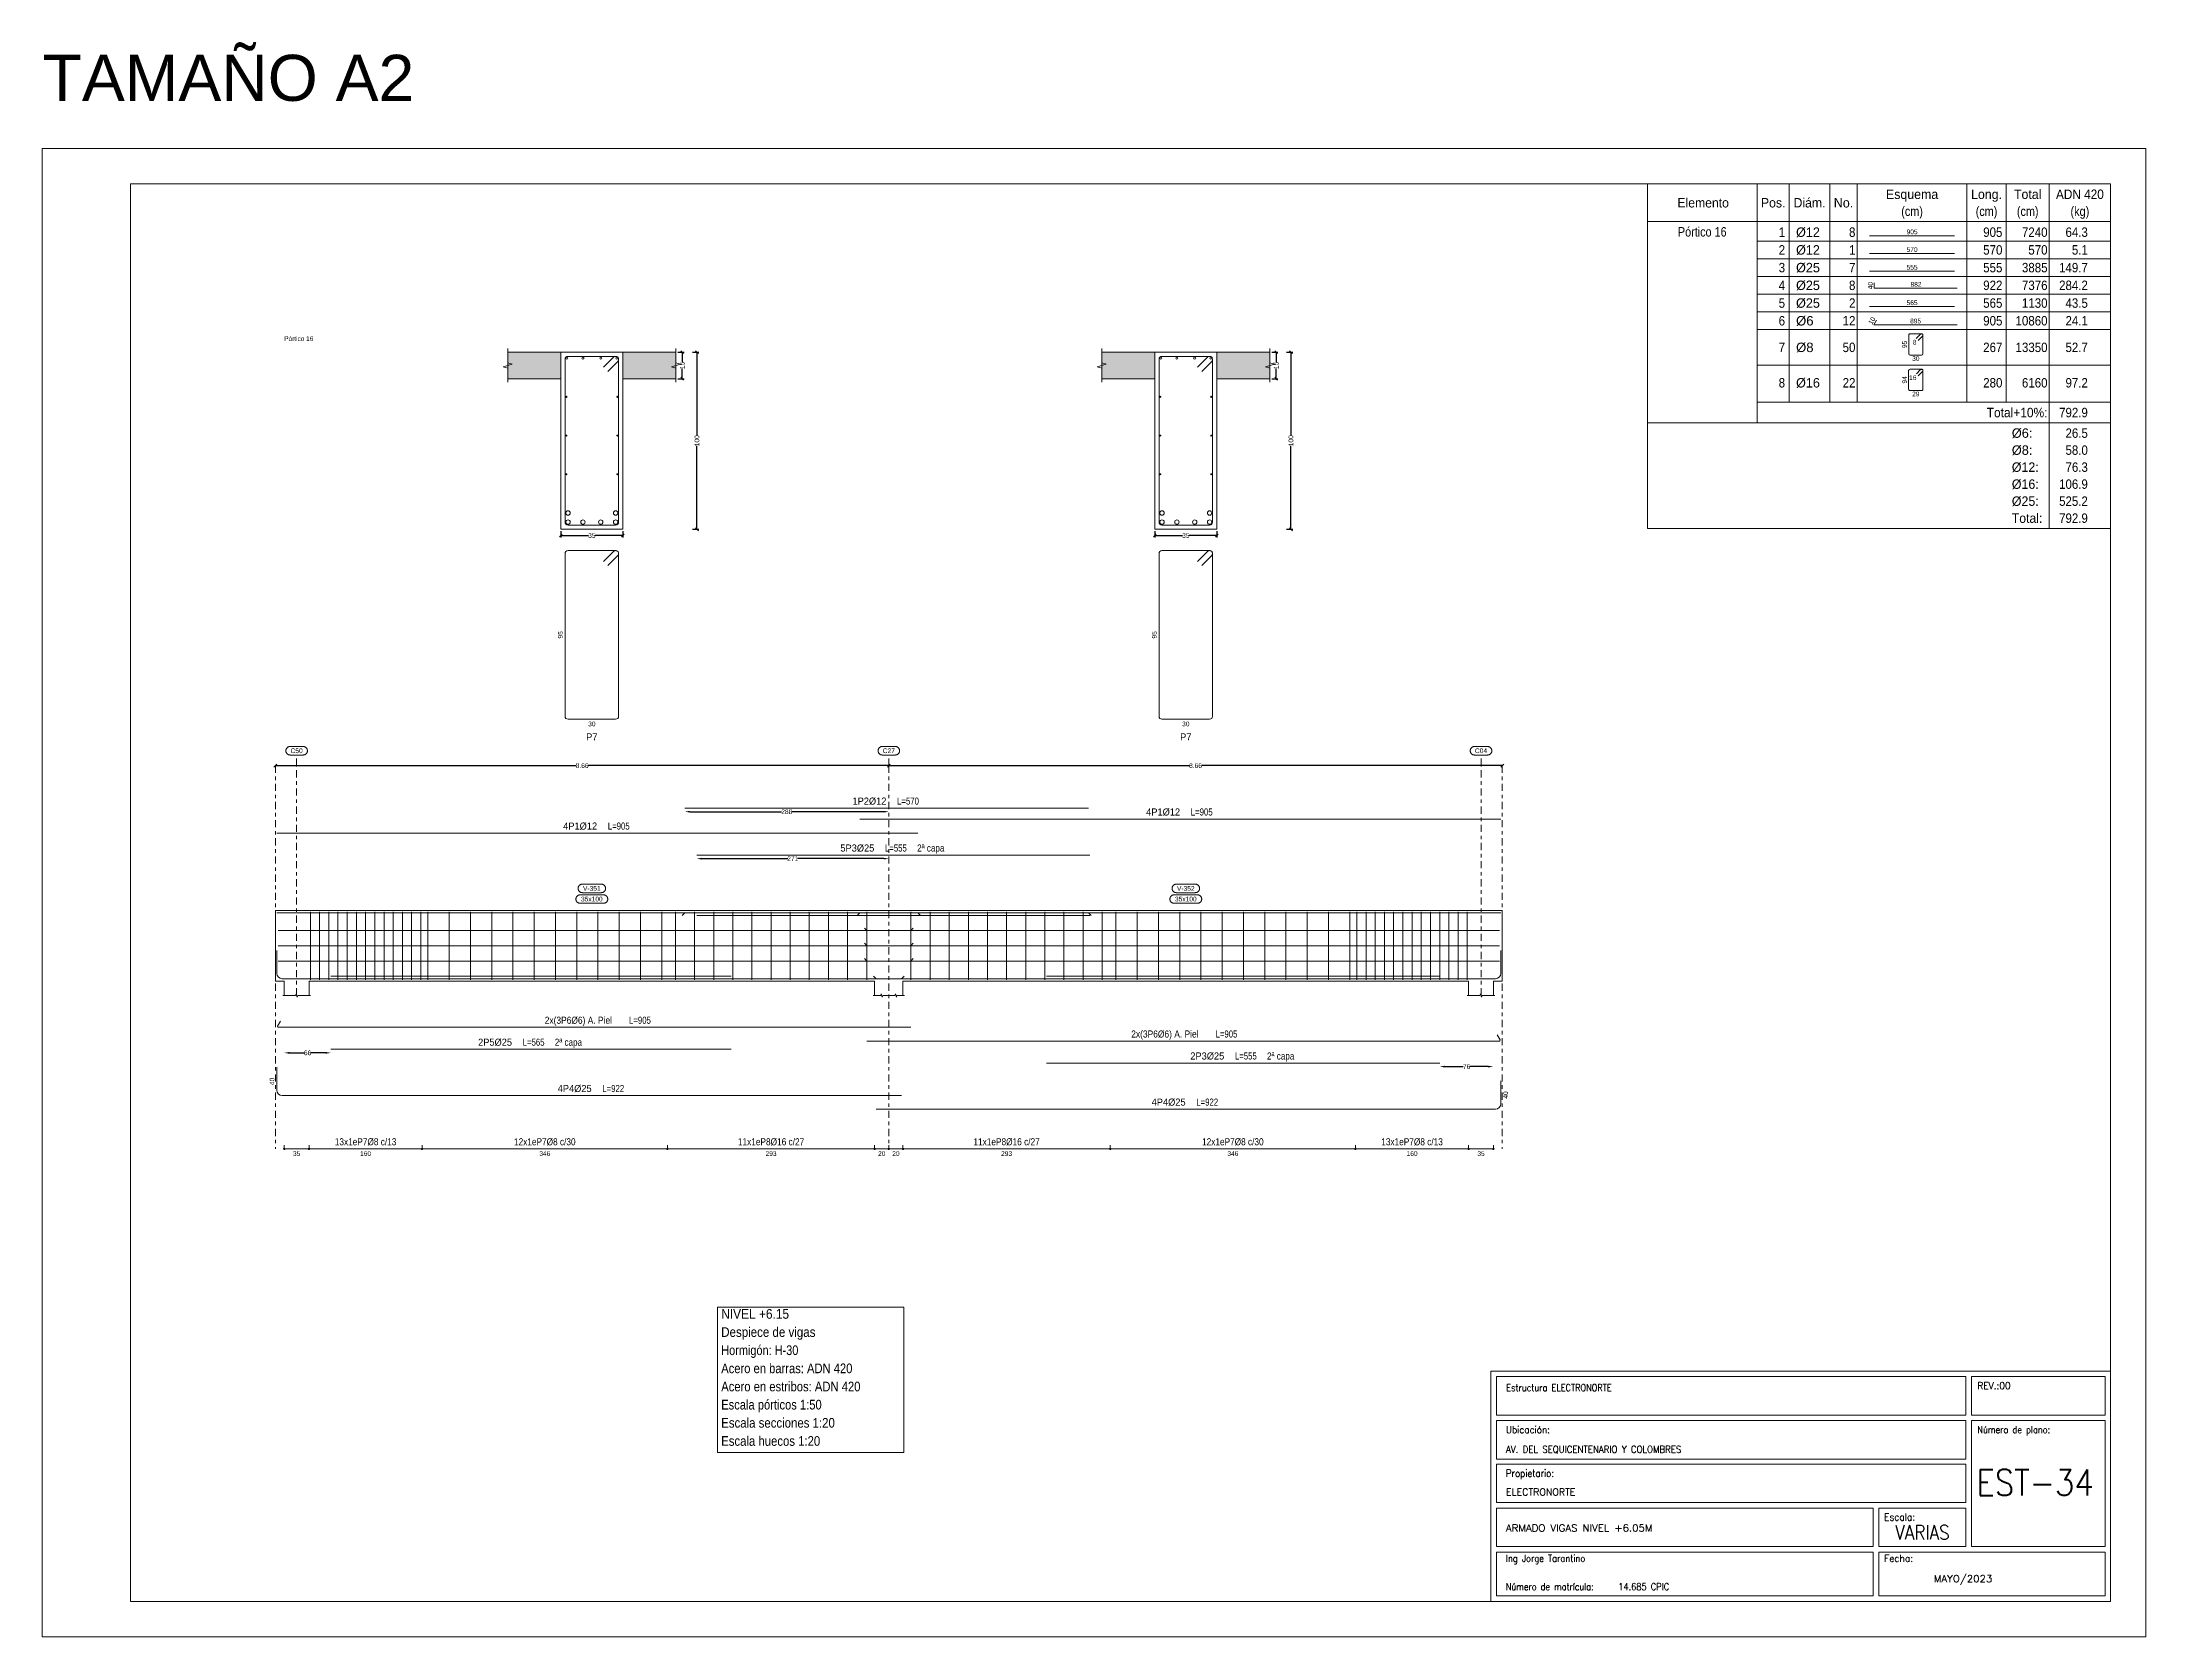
# Model space of a CAD drawing. Header units: millimetres. Extents: x 3 to 479, y -191 to 120.
# Drawn here: x 100.3 to 159.7, y -85 to -39.9 of the extents above; entities that cross this region are included whole.
import ezdxf
from ezdxf.enums import TextEntityAlignment as Align

# ---------------------------------------------------------------- set-up
doc = ezdxf.new("R2010")
doc.units = ezdxf.units.MM
doc.linetypes.add('CYPE_RAYAPUNTO', pattern=[0.4125, 0.2025, -0.105, 0, -0.105])
for name, color, linetype, lineweight in [('ALZ_ARM_LONG_ARM_TEXTOS', 3, 'Continuous', 9), ('ALZ_ARM_LONG_TXT_IND_CAPA_ARM_LONG', 3, 'Continuous', 9), ('ALZ_ARM_LONG_TXT_LONG', 3, 'Continuous', 9), ('ALZ_ARM_TRANS_TXT_EST', 3, 'Continuous', 9), ('ALZ_CONT_NUDOS', 122, 'Continuous', 9), ('ALZ_CONT_VIG_HORMIGON', 2, 'Continuous', 9), ('ALZ_COT_COT_ANCLAJES', 3, 'Continuous', 0), ('ALZ_COT_COT_ARM', 3, 'Continuous', 0), ('ALZ_COT_COT_EST', 3, 'Continuous', 0), ('ALZ_COT_COT_LIN_APOYOS', 2, 'CYPE_RAYAPUNTO', 0), ('ALZ_COT_LONGITUD_PROYECTADA', 122, 'Continuous', 0), ('ALZ_COT_TEXTOS_ESTRIBOS', 122, 'Continuous', 0), ('ALZ_REF_COT_LIN_AUX_COTA', 2, 'CYPE_RAYAPUNTO', 9), ('ALZ_REF_REF_NOMBRE', 3, 'Continuous', 9), ('ALZ_REF_REF_REFERENCIA', 3, 'Continuous', 9), ('ALZ_REF_REFERENCIA_PORTICO', 3, 'Continuous', 9), ('ALZ_REF_TEXTO_REF_NOMBRE', 3, 'Continuous', 9), ('ALZ_REF_TEXTO_REF_REFERENCIA', 3, 'Continuous', 9), ('ARM_LONGITUDINAL_Ø12', 171, 'Continuous', 9), ('ARM_LONGITUDINAL_Ø25', 20, 'Continuous', 9), ('ARM_LONGITUDINAL_Ø6', 151, 'Continuous', 9), ('ARM_TRANSVERSAL_Ø16', 212, 'Continuous', 9), ('ARM_TRANSVERSAL_Ø8', 32, 'Continuous', 9), ('CIM_REFEREN', 2, 'Continuous', 0), ('CYPE', 7, 'Continuous', 0), ('DESPIECES_TABLA', 7, 'Continuous', 9), ('RECUAD_LIMITES', 2, 'Continuous', 0), ('RECUAD_MARCO', 1, 'Continuous', 20), ('SEC_CONT_FORJADOS_SECCION', 8, 'Continuous', 9), ('SEC_CONT_VIG_HORMIGON_SECCION', 2, 'Continuous', 9), ('SEC_COTAS_SEC_DIM_VIGA', 122, 'Continuous', 0), ('SEC_COTAS_TEXTOS_DESPIECE_ESTRIBADO', 122, 'Continuous', 0), ('SEC_REF_TXT_POSICIONES_ARM_ESTRIBOS', 1, 'Continuous', 9), ('TAB_COM_LINEAS', 1, 'Continuous', 9), ('TAB_COM_TEXTOS', 1, 'Continuous', 9), ('TABLAS', 1, 'Continuous', 9), ('TEXTO_TABLAS', 1, 'Continuous', 0), ('TEXTOS_COTAS_DESPIECES_TABLA', 1, 'Continuous', 0)]:
    doc.layers.add(name, color=color, linetype=linetype, lineweight=lineweight)
doc.styles.add('CYPETXT', font='romans__.ttf', dxfattribs={"height": 0.2})
doc.styles.add('CYPETXT_0.2_romans', font='arial.ttf', dxfattribs={"height": 0.133333})
doc.styles.add('CYPETXT_romans', font='arial.ttf', dxfattribs={"height": 0.2})
doc.dimstyles.new('cype_arrow', dxfattribs={"dimtxt": 0.18, "dimasz": 0.15, "dimexe": 0.05, "dimexo": 0.05, "dimgap": 0, "dimtad": 0, "dimdec": 4, "dimzin": 0, "dimdsep": 46, "dimtxsty": 'CYPETXT_0.2_romans', "dimcen": 0.09, "dimadec": 0, "dimazin": 0, "dimtfac": 1, "dimtdec": 4, "dimtofl": 0, "dimtmove": 2, "dimatfit": 3, "dimfxl": 1, "dimtolj": 1, "dimtzin": 0, "dimarcsym": 0})
doc.dimstyles.new('cype_oblique', dxfattribs={"dimtxt": 0.18, "dimasz": 0.18, "dimexe": 0.05, "dimexo": 0.05, "dimgap": 0, "dimtad": 0, "dimdec": 4, "dimzin": 0, "dimdsep": 46, "dimtxsty": 'CYPETXT_0.2_romans', "dimblk": 'OBLIQUE', "dimtsz": 0.04, "dimcen": 0.09, "dimadec": 0, "dimazin": 0, "dimtfac": 1, "dimtdec": 4, "dimtofl": 0, "dimtmove": 2, "dimatfit": 3, "dimfxl": 1, "dimtolj": 1, "dimtzin": 0, "dimarcsym": 0})

msp = doc.modelspace()

# ---------------------------------------------------------------- texts
at = {"layer": 'ALZ_ARM_LONG_ARM_TEXTOS', "style": 'CYPETXT_romans'}
for s, width, p in [('1P2%%c12', 0.935124, (123.69102, -61.46698)), ('4P1%%c12', 0.935124, (131.98293, -61.77446)), ('4P1%%c12', 0.935124, (115.52293, -62.17177)), ('5P3%%c25', 0.935124, (123.34943, -62.79177)), ('2x(3P6%%c6) A. Piel', 0.849696, (115.47293, -67.65177)), ('2P5%%c25', 0.935124, (113.12038, -68.27178)), ('2x(3P6%%c6) A. Piel', 0.849696, (132.03293, -68.03991)), ('2P3%%c25', 0.935124, (133.22956, -68.65992)), ('4P4%%c25', 0.935124, (115.36793, -69.57749)), ('4P4%%c25', 0.935124, (132.13793, -69.96112))]:
    msp.add_text(s, height=0.2, dxfattribs=dict(at, width=width)).set_placement(p, align=Align.CENTER)
at = {"layer": 'ALZ_ARM_LONG_TXT_IND_CAPA_ARM_LONG', "style": 'CYPETXT_romans', "width": 0.816999}
for p in [(125.42143, -62.79177), (115.19238, -68.27178), (135.30156, -68.65992)]:
    msp.add_text('2ª capa', height=0.2, dxfattribs=at).set_placement(p, align=Align.CENTER)
at = {"layer": 'ALZ_ARM_LONG_TXT_LONG', "style": 'CYPETXT_romans', "width": 0.785606}
for s, p in [(' L=570', (124.74952, -61.46698)), (' L=905', (133.04143, -61.77446)), (' L=905', (116.58143, -62.17177)), (' L=555', (124.40793, -62.79177)), (' L=905', (117.18093, -67.65177)), (' L=565', (114.17888, -68.27178)), (' L=905', (133.74093, -68.03991)), (' L=555', (134.28806, -68.65992)), (' L=922', (116.42643, -69.57749)), (' L=922', (133.19643, -69.96112))]:
    msp.add_text(s, height=0.2, dxfattribs=at).set_placement(p, align=Align.CENTER)
at = {"layer": 'ALZ_ARM_TRANS_TXT_EST', "style": 'CYPETXT_romans'}
for s, width, p in [('13x1eP7%%c8 c/13', 0.835132, (109.46493, -71.08112)), ('12x1eP7%%c8 c/30', 0.835132, (114.52493, -71.08112)), ('11x1eP8%%c16 c/27', 0.837616, (120.91293, -71.08112)), ('11x1eP8%%c16 c/27', 0.837616, (127.56293, -71.08112)), ('12x1eP7%%c8 c/30', 0.835132, (133.95093, -71.08112)), ('13x1eP7%%c8 c/13', 0.835132, (139.01093, -71.08112))]:
    msp.add_text(s, height=0.2, dxfattribs=dict(at, width=width)).set_placement(p, align=Align.CENTER)
at = {"layer": 'ALZ_COT_COT_ANCLAJES', "style": 'CYPETXT_romans', "width": 0.872274}
msp.add_text('40', height=0.133333, rotation=90, dxfattribs=at).set_placement((106.89126, -69.27749), align=Align.CENTER)
msp.add_text('40', height=0.133333, rotation=90, dxfattribs=at).set_placement((141.58459, -69.66112), align=Align.TOP_CENTER)
at = {"layer": 'ALZ_COT_TEXTOS_ESTRIBOS', "style": 'CYPETXT_romans', "width": 0.872274}
for s, p in [('35', (107.51793, -71.24779)), ('160', (109.46493, -71.24779)), ('346', (114.52493, -71.24779)), ('293', (120.91293, -71.24779)), ('20', (124.03793, -71.24779)), ('20', (124.43793, -71.24779)), ('293', (127.56293, -71.24779)), ('346', (133.95093, -71.24779)), ('160', (139.01093, -71.24779)), ('35', (140.95793, -71.24779))]:
    msp.add_text(s, height=0.133333, dxfattribs=at).set_placement(p, align=Align.TOP_CENTER)
at = {"layer": 'ALZ_REF_REFERENCIA_PORTICO', "style": 'CYPETXT_romans', "width": 0.820327}
msp.add_text('Pórtico 16', height=0.133333, dxfattribs=at).set_placement((107.16793, -48.31765), align=Align.MIDDLE_LEFT)
at = {"layer": 'ALZ_REF_TEXTO_REF_NOMBRE', "style": 'CYPETXT_romans'}
for s, width, p in [('35x100', 0.875466, (115.85293, -64.13177)), ('V-351', 0.803518, (115.85293, -63.83177)), ('35x100', 0.875466, (132.62293, -64.13177)), ('V-352', 0.803518, (132.62293, -63.83177))]:
    msp.add_text(s, height=0.133333, dxfattribs=dict(at, width=width)).set_placement(p, align=Align.MIDDLE_CENTER)
at = {"layer": 'ALZ_REF_TEXTO_REF_REFERENCIA', "style": 'CYPETXT_romans', "width": 0.8832}
for s, p in [('C50', (107.51793, -59.94698)), ('C27', (124.23793, -59.94698)), ('C04', (140.95793, -59.94698))]:
    msp.add_text(s, height=0.133333, dxfattribs=at).set_placement(p, align=Align.MIDDLE_CENTER)
at = {"layer": 'CIM_REFEREN', "insert": (100.34667, -40.30843), "char_height": 1.3, "attachment_point": 1, "style": 'CYPETXT_romans'}
msp.add_mtext_dynamic_manual_height_columns('TAMAÑO A2', width=20.4097016, gutter_width=12.5, heights=[0], dxfattribs=at)
at = {"layer": 'CYPE', "color": 4, "style": 'CYPETXT'}
for s, width, p in [('REV.:00', 0.927655, (154.97093, -77.96316)), ('Ubicación:', 0.90604, (141.66093, -79.20316)), ('Número de plano:', 0.844847, (154.97093, -79.20316)), ('Propietario:', 0.885908, (141.66093, -80.43316)), ('Escala:', 0.925891, (152.34093, -81.67316)), ('Fecha:', 0.933698, (152.34093, -82.83316)), ('Número de matrícula:', 0.83516, (141.66093, -83.63316))]:
    msp.add_text(s, height=0.2, dxfattribs=dict(at, width=width)).set_placement(p)
at = {"layer": 'CYPE', "color": 5, "style": 'CYPETXT'}
for s, width, p in [('Estructura ELECTRONORTE', 0.842437, (141.67093, -78.02316)), ('AV. DEL SEQUICENTENARIO Y COLOMBRES', 0.887423, (141.66093, -79.76316)), ('ELECTRONORTE', 0.974409, (141.66093, -80.96316)), ('ARMADO VIGAS NIVEL +6.05M', 1.047361, (141.66093, -81.97753)), ('Ing Jorge Tarantino', 0.851105, (141.66093, -82.83316)), ('14.685 CPIC', 0.851936, (144.83093, -83.63316)), ('MAYO/2023', 1.047361, (153.74093, -83.41316))]:
    msp.add_text(s, height=0.2, dxfattribs=dict(at, width=width)).set_placement(p)
for s, height, width, p in [('EST-34', 0.733333, 0.872274, (156.60093, -80.96649)), ('VARIAS', 0.4, 0.869965, (153.42093, -82.20316))]:
    msp.add_text(s, height=height, dxfattribs=dict(at, width=width)).set_placement(p, align=Align.CENTER)
at = {"layer": 'SEC_COTAS_TEXTOS_DESPIECE_ESTRIBADO', "style": 'CYPETXT_romans', "width": 0.872274}
for p in [(115.03126, -56.67698), (131.80126, -56.67698)]:
    msp.add_text('95', height=0.133333, rotation=90, dxfattribs=at).set_placement(p, align=Align.CENTER)
for p in [(115.85293, -59.12365), (132.62293, -59.12365)]:
    msp.add_text('30', height=0.133333, dxfattribs=at).set_placement(p, align=Align.TOP_CENTER)
at = {"layer": 'SEC_REF_TXT_POSICIONES_ARM_ESTRIBOS', "style": 'CYPETXT_romans', "width": 0.935124}
for p in [(115.85293, -59.55698), (132.62293, -59.55698)]:
    msp.add_text('P7', height=0.2, dxfattribs=at).set_placement(p, align=Align.MIDDLE_CENTER)
at = {"layer": 'TAB_COM_LINEAS', "style": 'CYPETXT_romans'}
for s, width, p in [('NIVEL +6.15', 0.880937, (119.50574, -75.97515)), ('Despiece de vigas', 0.852948, (119.50574, -76.48739)), ('Hormigón: H-30', 0.808194, (119.50574, -76.99962)), ('Acero en barras: ADN 420', 0.827218, (119.50574, -77.51185)), ('Acero en estribos: ADN 420', 0.830636, (119.50574, -78.02409)), ('Escala pórticos 1:50', 0.824952, (119.50574, -78.53632)), ('Escala secciones 1:20', 0.844437, (119.50574, -79.04855)), ('Escala huecos 1:20', 0.838794, (119.50574, -79.56079))]:
    msp.add_text(s, height=0.2733333, dxfattribs=dict(at, width=width)).set_placement(p)
at = {"layer": 'TEXTO_TABLAS', "style": 'CYPETXT_romans'}
for s, width, p in [('Elemento', 0.923378, (147.22993, -44.48316)), ('Pos.', 0.930268, (149.20693, -44.48316)), ('Diám.', 0.924488, (150.23293, -44.48316)), ('No.', 0.948905, (151.19293, -44.48316)), ('Esquema', 0.93681, (153.12893, -44.24316)), ('Long.', 0.9375, (155.23093, -44.24316)), ('Total', 0.935673, (156.39293, -44.24316)), ('ADN 420', 0.893197, (157.86693, -44.24316)), ('(cm)', 0.819001, (153.12893, -44.72316)), ('(cm)', 0.819001, (155.23093, -44.72316)), ('(cm)', 0.819001, (156.39293, -44.72316)), ('(kg)', 0.827954, (157.86693, -44.72316)), ('Pórtico 16', 0.820327, (147.20493, -45.30316))]:
    msp.add_text(s, height=0.266667, dxfattribs=dict(at, width=width)).set_placement(p, align=Align.MIDDLE_CENTER)
for s, height, width, p in [('2', 0.26667, 0.872274, (149.54293, -45.81316)), ('1', 0.26667, 0.872274, (149.54293, -45.31316)), ('8', 0.26667, 0.872274, (151.52893, -45.31316)), ('1', 0.26667, 0.872274, (151.52893, -45.81316)), ('570', 0.266667, 0.872274, (155.67893, -45.81316)), ('905', 0.266667, 0.872274, (155.67893, -45.31316)), ('7240', 0.266667, 0.872274, (156.95293, -45.31316)), ('570', 0.266667, 0.872274, (156.95293, -45.81316)), ('64.3', 0.266667, 0.869308, (158.09093, -45.31316)), ('5.1', 0.266667, 0.868127, (158.09093, -45.81316)), ('3', 0.26667, 0.872274, (149.54293, -46.31316)), ('7', 0.26667, 0.872274, (151.52893, -46.31316)), ('555', 0.266667, 0.872274, (155.67893, -46.31316)), ('3885', 0.266667, 0.872274, (156.95293, -46.31316)), ('149.7', 0.266667, 0.869965, (158.09093, -46.31316)), ('4', 0.26667, 0.872274, (149.54293, -46.81316)), ('8', 0.26667, 0.872274, (151.52893, -46.81316)), ('922', 0.266667, 0.872274, (155.67893, -46.81316)), ('7376', 0.266667, 0.872274, (156.95293, -46.81316)), ('284.2', 0.266667, 0.869965, (158.09093, -46.81316)), ('5', 0.26667, 0.872274, (149.54293, -47.31316)), ('2', 0.26667, 0.872274, (151.52893, -47.31316)), ('565', 0.266667, 0.872274, (155.67893, -47.31316)), ('1130', 0.266667, 0.872274, (156.95293, -47.31316)), ('43.5', 0.266667, 0.869308, (158.09093, -47.31316)), ('6', 0.26667, 0.872274, (149.54293, -47.81316)), ('12', 0.266667, 0.872274, (151.52893, -47.81316)), ('905', 0.266667, 0.872274, (155.67893, -47.81316)), ('10860', 0.266667, 0.872274, (156.95293, -47.81316)), ('24.1', 0.266667, 0.869308, (158.09093, -47.81316)), ('7', 0.26667, 0.872274, (149.54293, -48.56316)), ('50', 0.266667, 0.872274, (151.52893, -48.56316)), ('267', 0.266667, 0.872274, (155.67893, -48.56316)), ('13350', 0.266667, 0.872274, (156.95293, -48.56316)), ('52.7', 0.266667, 0.869308, (158.09093, -48.56316)), ('8', 0.26667, 0.872274, (149.54293, -49.56316)), ('22', 0.266667, 0.872274, (151.52893, -49.56316)), ('280', 0.266667, 0.872274, (155.67893, -49.56316)), ('6160', 0.266667, 0.872274, (156.95293, -49.56316)), ('97.2', 0.266667, 0.869308, (158.09093, -49.56316)), ('Total+10%:', 0.266667, 0.906671, (156.95293, -50.40316)), ('792.9', 0.266667, 0.869965, (158.09093, -50.40316)), ('26.5', 0.266667, 0.869308, (158.09093, -50.98316)), ('58.0', 0.266667, 0.869308, (158.09093, -51.46316)), ('76.3', 0.266667, 0.869308, (158.09093, -51.94316)), ('525.2', 0.266667, 0.869965, (158.09093, -52.90316)), ('106.9', 0.266667, 0.869965, (158.09093, -52.42316)), ('792.9', 0.266667, 0.869965, (158.09093, -53.38316))]:
    msp.add_text(s, height=height, dxfattribs=dict(at, width=width)).set_placement(p, align=Align.MIDDLE_RIGHT)
for s, width, p in [('%%c12', 0.955414, (149.85293, -45.31316)), ('%%c12', 0.955414, (149.85293, -45.81316)), ('%%c25', 0.955414, (149.85293, -46.31316)), ('%%c25', 0.955414, (149.85293, -46.81316)), ('%%c25', 0.955414, (149.85293, -47.31316)), ('%%c6', 0.99505, (149.85293, -47.81316)), ('%%c8', 0.99505, (149.85293, -48.56316)), ('%%c16', 0.955414, (149.85293, -49.56316)), ('%%c6:', 0.966972, (155.94493, -50.98316)), ('%%c8:', 0.966972, (155.94493, -51.46316)), ('%%c12:', 0.940736, (155.94493, -51.94316)), ('%%c16:', 0.940736, (155.94493, -52.42316)), ('%%c25:', 0.940736, (155.94493, -52.90316)), ('Total:', 0.925563, (155.94493, -53.38316))]:
    msp.add_text(s, height=0.266667, dxfattribs=dict(at, width=width)).set_placement(p, align=Align.MIDDLE_LEFT)
at = {"layer": 'TEXTOS_COTAS_DESPIECES_TABLA', "style": 'CYPETXT_romans', "width": 0.872274}
for s, p in [('570', (153.12893, -45.87116)), ('905', (153.12893, -45.37116)), ('555', (153.12893, -46.37116)), ('882', (153.24021, -46.85335)), ('565', (153.12893, -47.37116)), ('895', (153.22884, -47.88658))]:
    msp.add_text(s, height=0.133333, dxfattribs=at).set_placement(p, align=Align.CENTER)
for s, rotation, p in [('40', 90, (152.01513, -46.82097)), ('10', 60.0007096, (152.04929, -47.84316)), ('95', 90, (152.98203, -48.48134)), ('94', 90, (152.98232, -49.48121))]:
    msp.add_text(s, height=0.133333, rotation=rotation, dxfattribs=at).set_placement(p, align=Align.CENTER)
for s, height, p in [('8', 0.13333, (153.25223, -48.4188)), ('16', 0.133333, (153.25292, -49.41729))]:
    msp.add_text(s, height=height, dxfattribs=at).set_placement(p, align=Align.MIDDLE_RIGHT)
for s, p in [('30', (153.23403, -48.81164)), ('29', (153.23385, -49.81178))]:
    msp.add_text(s, height=0.133333, dxfattribs=at).set_placement(p, align=Align.TOP_CENTER)

# ---------------------------------------------------------------- blocks, each defined once
blk = doc.blocks.new('*D997')
at = {"layer": 'Defpoints', "color": 0, "transparency": 16777216}
for p in [(114.978, -53.698), (116.728, -53.698), (116.728, -53.875)]:
    blk.add_point(p, dxfattribs=at)
at = {"layer": 'SEC_COTAS_SEC_DIM_VIGA', "color": 0, "lineweight": -2, "transparency": 16777216}
for p, q in [((114.938, -53.915), (115.018, -53.835)), ((114.978, -53.748), (114.978, -53.925)), ((114.978, -53.875), (115.757, -53.875)), ((116.728, -53.875), (115.949, -53.875)), ((116.688, -53.915), (116.768, -53.835)), ((116.728, -53.748), (116.728, -53.925))]:
    blk.add_line(p, q, dxfattribs=at)
at = {"layer": 'SEC_COTAS_SEC_DIM_VIGA', "color": 0, "transparency": 16777216, "insert": (115.853, -53.875), "char_height": 0.1333, "attachment_point": 5, "style": 'CYPETXT_0.2_romans'}
blk.add_mtext('\\A1;35', dxfattribs=at)
blk = doc.blocks.new('_OBLIQUE')
at = {"color": 0, "linetype": 'ByBlock', "lineweight": -2}
blk.add_line((-0.5, -0.5), (0.5, 0.5), dxfattribs=at)
blk = doc.blocks.new('*D998')
at = {"layer": 'Defpoints', "color": 0, "transparency": 16777216}
for p in [(118.228, -48.698), (118.405, -48.698), (118.228, -49.448)]:
    blk.add_point(p, dxfattribs=at)
at = {"layer": 'SEC_COTAS_SEC_DIM_VIGA', "color": 0, "lineweight": -2, "transparency": 16777216}
for p, q in [((118.278, -48.698), (118.455, -48.698)), ((118.445, -48.738), (118.365, -48.658)), ((118.405, -48.698), (118.405, -48.983)), ((118.405, -49.448), (118.405, -49.162)), ((118.278, -49.448), (118.455, -49.448)), ((118.445, -49.488), (118.365, -49.408))]:
    blk.add_line(p, q, dxfattribs=at)
at = {"layer": 'SEC_COTAS_SEC_DIM_VIGA', "color": 0, "transparency": 16777216, "insert": (118.405, -49.073), "char_height": 0.1333, "attachment_point": 5, "rotation": 90, "style": 'CYPETXT_0.2_romans'}
blk.add_mtext('\\A1;15', dxfattribs=at)
blk = doc.blocks.new('*D999')
at = {"layer": 'Defpoints', "color": 0, "transparency": 16777216}
for p in [(118.644, -48.698), (118.821, -48.698), (118.644, -53.698)]:
    blk.add_point(p, dxfattribs=at)
at = {"layer": 'SEC_COTAS_SEC_DIM_VIGA', "color": 0, "lineweight": -2, "transparency": 16777216}
for p, q in [((118.694, -48.698), (118.871, -48.698)), ((118.861, -48.738), (118.781, -48.658)), ((118.821, -48.698), (118.821, -51.057)), ((118.821, -53.698), (118.821, -51.338)), ((118.694, -53.698), (118.871, -53.698)), ((118.861, -53.738), (118.781, -53.658))]:
    blk.add_line(p, q, dxfattribs=at)
at = {"layer": 'SEC_COTAS_SEC_DIM_VIGA', "color": 0, "transparency": 16777216, "insert": (118.821, -51.198), "char_height": 0.1333, "attachment_point": 5, "rotation": 90, "style": 'CYPETXT_0.2_romans'}
blk.add_mtext('\\A1;100', dxfattribs=at)
blk = doc.blocks.new('*D1000')
at = {"layer": 'Defpoints', "color": 0, "transparency": 16777216}
for p in [(131.748, -53.698), (133.498, -53.698), (133.498, -53.875)]:
    blk.add_point(p, dxfattribs=at)
at = {"layer": 'SEC_COTAS_SEC_DIM_VIGA', "color": 0, "lineweight": -2, "transparency": 16777216}
for p, q in [((131.708, -53.915), (131.788, -53.835)), ((131.748, -53.748), (131.748, -53.925)), ((131.748, -53.875), (132.527, -53.875)), ((133.498, -53.875), (132.719, -53.875)), ((133.458, -53.915), (133.538, -53.835)), ((133.498, -53.748), (133.498, -53.925))]:
    blk.add_line(p, q, dxfattribs=at)
at = {"layer": 'SEC_COTAS_SEC_DIM_VIGA', "color": 0, "transparency": 16777216, "insert": (132.623, -53.875), "char_height": 0.1333, "attachment_point": 5, "style": 'CYPETXT_0.2_romans'}
blk.add_mtext('\\A1;35', dxfattribs=at)
blk = doc.blocks.new('*D1001')
at = {"layer": 'Defpoints', "color": 0, "transparency": 16777216}
for p in [(134.998, -48.698), (135.175, -48.698), (134.998, -49.448)]:
    blk.add_point(p, dxfattribs=at)
at = {"layer": 'SEC_COTAS_SEC_DIM_VIGA', "color": 0, "lineweight": -2, "transparency": 16777216}
for p, q in [((135.048, -48.698), (135.225, -48.698)), ((135.215, -48.738), (135.135, -48.658)), ((135.175, -48.698), (135.175, -48.983)), ((135.175, -49.448), (135.175, -49.162)), ((135.048, -49.448), (135.225, -49.448)), ((135.215, -49.488), (135.135, -49.408))]:
    blk.add_line(p, q, dxfattribs=at)
at = {"layer": 'SEC_COTAS_SEC_DIM_VIGA', "color": 0, "transparency": 16777216, "insert": (135.175, -49.073), "char_height": 0.1333, "attachment_point": 5, "rotation": 90, "style": 'CYPETXT_0.2_romans'}
blk.add_mtext('\\A1;15', dxfattribs=at)
blk = doc.blocks.new('*D1002')
at = {"layer": 'Defpoints', "color": 0, "transparency": 16777216}
for p in [(135.414, -48.698), (135.591, -48.698), (135.414, -53.698)]:
    blk.add_point(p, dxfattribs=at)
at = {"layer": 'SEC_COTAS_SEC_DIM_VIGA', "color": 0, "lineweight": -2, "transparency": 16777216}
for p, q in [((135.464, -48.698), (135.641, -48.698)), ((135.631, -48.738), (135.551, -48.658)), ((135.591, -48.698), (135.591, -51.057)), ((135.591, -53.698), (135.591, -51.338)), ((135.464, -53.698), (135.641, -53.698)), ((135.631, -53.738), (135.551, -53.658))]:
    blk.add_line(p, q, dxfattribs=at)
at = {"layer": 'SEC_COTAS_SEC_DIM_VIGA', "color": 0, "transparency": 16777216, "insert": (135.591, -51.198), "char_height": 0.1333, "attachment_point": 5, "rotation": 90, "style": 'CYPETXT_0.2_romans'}
blk.add_mtext('\\A1;100', dxfattribs=at)
blk = doc.blocks.new('*D1003')
at = {"layer": 'ALZ_COT_LONGITUD_PROYECTADA', "color": 0, "lineweight": -2, "transparency": 16777216}
for p, q in [((106.878, -60.407), (106.958, -60.327)), ((106.918, -60.367), (115.405, -60.367)), ((124.238, -60.367), (115.751, -60.367)), ((124.198, -60.407), (124.278, -60.327))]:
    blk.add_line(p, q, dxfattribs=at)
at = {"layer": 'Defpoints', "color": 0, "transparency": 16777216}
for p in [(106.918, -60.367), (106.918, -60.367), (124.238, -60.367)]:
    blk.add_point(p, dxfattribs=at)
at = {"layer": 'ALZ_COT_LONGITUD_PROYECTADA', "color": 0, "transparency": 16777216, "insert": (115.578, -60.367), "char_height": 0.1333, "attachment_point": 5, "style": 'CYPETXT_0.2_romans'}
blk.add_mtext('\\A1;8.66', dxfattribs=at)
blk = doc.blocks.new('*D1004')
at = {"layer": 'ALZ_COT_LONGITUD_PROYECTADA', "color": 0, "lineweight": -2, "transparency": 16777216}
for p, q in [((124.198, -60.407), (124.278, -60.327)), ((124.238, -60.367), (132.725, -60.367)), ((141.558, -60.367), (133.071, -60.367)), ((141.518, -60.407), (141.598, -60.327))]:
    blk.add_line(p, q, dxfattribs=at)
at = {"layer": 'Defpoints', "color": 0, "transparency": 16777216}
for p in [(124.238, -60.367), (124.238, -60.367), (141.558, -60.367)]:
    blk.add_point(p, dxfattribs=at)
at = {"layer": 'ALZ_COT_LONGITUD_PROYECTADA', "color": 0, "transparency": 16777216, "insert": (132.898, -60.367), "char_height": 0.1333, "attachment_point": 5, "style": 'CYPETXT_0.2_romans'}
blk.add_mtext('\\A1;8.66', dxfattribs=at)
blk = doc.blocks.new('*D1005')
at = {"layer": 'ALZ_COT_COT_ARM', "color": 0, "lineweight": -2, "transparency": 16777216}
for p, q in [((118.626, -61.667), (121.208, -61.667)), ((124.088, -61.667), (121.506, -61.667))]:
    blk.add_line(p, q, dxfattribs=at)
at = {"layer": 'ALZ_COT_COT_ARM', "color": 0, "transparency": 16777216}
for points in [[(118.626, -61.642), (118.626, -61.692), (118.476, -61.667)], [(124.088, -61.642), (124.088, -61.692), (124.238, -61.667)]]:
    blk.add_solid(points, dxfattribs=at)
at = {"layer": 'Defpoints', "color": 0, "transparency": 16777216}
for p in [(118.476, -61.667), (124.238, -61.667), (124.238, -61.667)]:
    blk.add_point(p, dxfattribs=at)
at = {"layer": 'ALZ_COT_COT_ARM', "color": 0, "transparency": 16777216, "insert": (121.357, -61.667), "char_height": 0.1333, "attachment_point": 5, "style": 'CYPETXT_0.2_romans'}
blk.add_mtext('\\A1;288', dxfattribs=at)
blk = doc.blocks.new('*D1006')
at = {"layer": 'ALZ_COT_COT_ARM', "color": 0, "lineweight": -2, "transparency": 16777216}
for p, q in [((118.963, -62.992), (121.39, -62.992)), ((124.088, -62.992), (121.661, -62.992))]:
    blk.add_line(p, q, dxfattribs=at)
at = {"layer": 'ALZ_COT_COT_ARM', "color": 0, "transparency": 16777216}
for points in [[(118.963, -62.967), (118.963, -63.017), (118.813, -62.992)], [(124.088, -62.967), (124.088, -63.017), (124.238, -62.992)]]:
    blk.add_solid(points, dxfattribs=at)
at = {"layer": 'Defpoints', "color": 0, "transparency": 16777216}
for p in [(118.813, -62.992), (124.238, -62.992), (124.238, -62.992)]:
    blk.add_point(p, dxfattribs=at)
at = {"layer": 'ALZ_COT_COT_ARM', "color": 0, "transparency": 16777216, "insert": (121.525, -62.992), "char_height": 0.1333, "attachment_point": 5, "style": 'CYPETXT_0.2_romans'}
blk.add_mtext('\\A1;271', dxfattribs=at)
blk = doc.blocks.new('*D1007')
at = {"layer": 'ALZ_COT_COT_ARM', "color": 0, "lineweight": -2, "transparency": 16777216}
for p, q in [((107.318, -68.472), (107.73, -68.472)), ((108.334, -68.472), (107.922, -68.472))]:
    blk.add_line(p, q, dxfattribs=at)
at = {"layer": 'ALZ_COT_COT_ARM', "color": 0, "transparency": 16777216}
for points in [[(107.318, -68.447), (107.318, -68.497), (107.168, -68.472)], [(108.334, -68.447), (108.334, -68.497), (108.484, -68.472)]]:
    blk.add_solid(points, dxfattribs=at)
at = {"layer": 'Defpoints', "color": 0, "transparency": 16777216}
for p in [(107.168, -68.472), (108.484, -68.472), (108.484, -68.472)]:
    blk.add_point(p, dxfattribs=at)
at = {"layer": 'ALZ_COT_COT_ARM', "color": 0, "transparency": 16777216, "insert": (107.826, -68.472), "char_height": 0.1333, "attachment_point": 5, "style": 'CYPETXT_0.2_romans'}
blk.add_mtext('\\A1;66', dxfattribs=at)
blk = doc.blocks.new('*D1008')
at = {"layer": 'ALZ_COT_COT_ARM', "color": 0, "lineweight": -2, "transparency": 16777216}
for p, q in [((139.943, -68.86), (140.456, -68.86)), ((141.158, -68.86), (140.645, -68.86))]:
    blk.add_line(p, q, dxfattribs=at)
at = {"layer": 'ALZ_COT_COT_ARM', "color": 0, "transparency": 16777216}
for points in [[(139.943, -68.835), (139.943, -68.885), (139.793, -68.86)], [(141.158, -68.835), (141.158, -68.885), (141.308, -68.86)]]:
    blk.add_solid(points, dxfattribs=at)
at = {"layer": 'Defpoints', "color": 0, "transparency": 16777216}
for p in [(139.793, -68.86), (141.308, -68.86), (141.308, -68.86)]:
    blk.add_point(p, dxfattribs=at)
at = {"layer": 'ALZ_COT_COT_ARM', "color": 0, "transparency": 16777216, "insert": (140.55, -68.86), "char_height": 0.1333, "attachment_point": 5, "style": 'CYPETXT_0.2_romans'}
blk.add_mtext('\\A1;76', dxfattribs=at)

# ---------------------------------------------------------------- dimensions: what is measured, and where the dimension line sits
at = {"layer": 'ALZ_COT_COT_ARM'}
for p1, p2, text, picture, middle in [((118.47602, -61.66698), (124.23793, -61.66698), '288', '*D1005', (121.35697, -61.66698)), ((118.81293, -62.99177), (124.23793, -62.99177), '271', '*D1006', (121.52543, -62.99177)), ((107.16793, -68.47178), (108.48388, -68.47178), '66', '*D1007', (107.8259, -68.47178)), ((139.79306, -68.85992), (141.30793, -68.85992), '76', '*D1008', (140.55049, -68.85992))]:
    dim = msp.add_aligned_dim(p1=p1, p2=p2, distance=0, text=text, dimstyle='cype_arrow', override={"dimexe": 0, "dimexo": 0}, dxfattribs=at)
    dim.commit()
    dim.dimension.update_dxf_attribs({"geometry": picture, "text_midpoint": middle})
at = {"layer": 'ALZ_COT_LONGITUD_PROYECTADA'}
for p1, p2, picture, middle in [((124.23793, -60.36698), (106.91793, -60.36698), '*D1003', (115.57793, -60.36698)), ((141.55793, -60.36698), (124.23793, -60.36698), '*D1004', (132.89793, -60.36698))]:
    dim = msp.add_aligned_dim(p1=p1, p2=p2, distance=0, text='8.66', dimstyle='cype_oblique', override={"dimexe": 0, "dimexo": 0}, dxfattribs=at)
    dim.commit()
    dim.dimension.update_dxf_attribs({"geometry": picture, "text_midpoint": middle})
at = {"layer": 'SEC_COTAS_SEC_DIM_VIGA'}
for p1, p2, text, picture, middle in [((118.22793, -49.44765), (118.22793, -48.69765), '15', '*D998', (118.40526, -49.07265)), ((118.64393, -53.69765), (118.64393, -48.69765), '100', '*D999', (118.82126, -51.19765)), ((134.99793, -49.44765), (134.99793, -48.69765), '15', '*D1001', (135.17526, -49.07265)), ((135.41393, -53.69765), (135.41393, -48.69765), '100', '*D1002', (135.59126, -51.19765)), ((114.97793, -53.69765), (116.72793, -53.69765), '35', '*D997', (115.85293, -53.87498)), ((131.74793, -53.69765), (133.49793, -53.69765), '35', '*D1000', (132.62293, -53.87498))]:
    dim = msp.add_aligned_dim(p1=p1, p2=p2, distance=-0.17733, text=text, dimstyle='cype_oblique', dxfattribs=at)
    dim.commit()
    dim.dimension.update_dxf_attribs({"geometry": picture, "text_midpoint": middle})

# ---------------------------------------------------------------- hatches: boundary and pattern name
at = {"layer": 'SEC_CONT_FORJADOS_SECCION', "true_color": 0xdad7d3}
for points in [[(113.47793, -48.69765), (114.97793, -48.69765), (114.97793, -49.44765), (113.47793, -49.44765)], [(118.22793, -48.69765), (116.72793, -48.69765), (116.72793, -49.44765), (118.22793, -49.44765)], [(130.24793, -48.69765), (131.74793, -48.69765), (131.74793, -49.44765), (130.24793, -49.44765)], [(134.99793, -48.69765), (133.49793, -48.69765), (133.49793, -49.44765), (134.99793, -49.44765)]]:
    msp.add_hatch(color=254, dxfattribs=at).paths.add_polyline_path(points)

# ---------------------------------------------------------------- linework, layer by layer
at = {"layer": 'ALZ_CONT_NUDOS'}
for p, q in [((107.16793, -66.45177), (107.16793, -66.85177)), ((107.86793, -66.45177), (107.86793, -66.85177)), ((123.83793, -66.45177), (123.83793, -66.85177)), ((124.63793, -66.45177), (124.63793, -66.85177)), ((140.60793, -66.45177), (140.60793, -66.85177)), ((141.30793, -66.45177), (141.30793, -66.85177))]:
    msp.add_line(p, q, dxfattribs=at)
for points in [[(107.86793, -64.45177), (107.16793, -64.45177), (106.91793, -64.45177), (106.91793, -66.45177), (107.16793, -66.45177)], [(123.83793, -64.45177), (124.63793, -64.45177)], [(140.60793, -64.45177), (141.30793, -64.45177), (141.55793, -64.45177), (141.55793, -66.45177), (141.30793, -66.45177)], [(107.12793, -66.85177), (107.48793, -66.85177), (107.50293, -66.80177), (107.53293, -66.90177), (107.54793, -66.85177), (107.90793, -66.85177)], [(123.79793, -66.85177), (124.00793, -66.85177), (124.02293, -66.80177), (124.05293, -66.90177), (124.06793, -66.85177), (124.27793, -66.85177)], [(124.19793, -66.85177), (124.40793, -66.85177), (124.42293, -66.80177), (124.45293, -66.90177), (124.46793, -66.85177), (124.67793, -66.85177)], [(140.56793, -66.85177), (140.92793, -66.85177), (140.94293, -66.80177), (140.97293, -66.90177), (140.98793, -66.85177), (141.34793, -66.85177)]]:
    msp.add_lwpolyline(points, dxfattribs=at)
at = {"layer": 'ALZ_CONT_VIG_HORMIGON'}
for p, q in [((107.86793, -64.45177), (123.83793, -64.45177)), ((124.63793, -64.45177), (140.60793, -64.45177)), ((107.86793, -66.45177), (123.83793, -66.45177)), ((124.63793, -66.45177), (140.60793, -66.45177))]:
    msp.add_line(p, q, dxfattribs=at)
at = {"layer": 'ALZ_COT_COT_EST'}
for p, q in [((107.16793, -71.18112), (107.16793, -71.08112)), ((107.86793, -71.18112), (107.86793, -71.08112)), ((111.06193, -71.18112), (111.06193, -71.08112)), ((117.98793, -71.18112), (117.98793, -71.08112)), ((123.83793, -71.18112), (123.83793, -71.08112)), ((124.23793, -71.18112), (124.23793, -71.08112)), ((124.63793, -71.18112), (124.63793, -71.08112)), ((130.48793, -71.18112), (130.48793, -71.08112)), ((137.41393, -71.18112), (137.41393, -71.08112)), ((140.60793, -71.18112), (140.60793, -71.08112))]:
    msp.add_line(p, q, dxfattribs=at)
for points in [[(107.16793, -71.18112), (107.86793, -71.18112), (107.86793, -71.08112)], [(107.86793, -71.18112), (111.06193, -71.18112), (111.06193, -71.08112)], [(111.06193, -71.18112), (117.98793, -71.18112), (117.98793, -71.08112)], [(117.98793, -71.18112), (123.83793, -71.18112), (123.83793, -71.08112)], [(123.83793, -71.18112), (124.23793, -71.18112), (124.23793, -71.08112)], [(124.23793, -71.18112), (124.63793, -71.18112), (124.63793, -71.08112)], [(124.63793, -71.18112), (130.48793, -71.18112), (130.48793, -71.08112)], [(130.48793, -71.18112), (137.41393, -71.18112), (137.41393, -71.08112)], [(137.41393, -71.18112), (140.60793, -71.18112), (140.60793, -71.08112)], [(140.60793, -71.18112), (141.30793, -71.18112), (141.30793, -71.08112)]]:
    msp.add_lwpolyline(points, dxfattribs=at)
for centre in [(107.16793, -71.18112), (107.86793, -71.18112), (107.86793, -71.18112), (111.06193, -71.18112), (111.06193, -71.18112), (117.98793, -71.18112), (117.98793, -71.18112), (123.83793, -71.18112), (123.83793, -71.18112), (124.23793, -71.18112), (124.23793, -71.18112), (124.63793, -71.18112), (124.63793, -71.18112), (130.48793, -71.18112), (130.48793, -71.18112), (137.41393, -71.18112), (137.41393, -71.18112), (140.60793, -71.18112), (140.60793, -71.18112), (141.30793, -71.18112)]:
    msp.add_circle(centre, 0.02, dxfattribs=at)
at = {"layer": 'ALZ_COT_COT_LIN_APOYOS'}
for p, q in [((106.91793, -60.36698), (106.91793, -71.18112)), ((124.23793, -60.36698), (124.23793, -71.18112)), ((141.55793, -60.36698), (141.55793, -71.18112))]:
    msp.add_line(p, q, dxfattribs=at)
at = {"layer": 'ALZ_REF_COT_LIN_AUX_COTA'}
for p, q in [((107.51793, -60.36698), (107.51793, -60.06698)), ((107.51793, -66.85177), (107.51793, -60.36698)), ((124.23793, -60.36698), (124.23793, -60.06698)), ((140.95793, -60.36698), (140.95793, -60.06698)), ((140.95793, -66.85177), (140.95793, -60.36698))]:
    msp.add_line(p, q, dxfattribs=at)
at = {"layer": 'ALZ_REF_REF_NOMBRE'}
for points in [[(116.18193, -64.01177), (116.18994, -64.01204), (116.19792, -64.01284), (116.20583, -64.01418), (116.21363, -64.01604), (116.22129, -64.01841), (116.22877, -64.02129), (116.23605, -64.02467), (116.24308, -64.02852), (116.24984, -64.03284), (116.2563, -64.0376), (116.26242, -64.04277), (116.26818, -64.04835), (116.27356, -64.0543), (116.27853, -64.06059), (116.28307, -64.0672), (116.28716, -64.0741), (116.29078, -64.08126), (116.29391, -64.08864), (116.29654, -64.09622), (116.29866, -64.10395), (116.30025, -64.11181), (116.30132, -64.11976), (116.30186, -64.12776), (116.30186, -64.13578), (116.30132, -64.14378), (116.30025, -64.15173), (116.29866, -64.15959), (116.29654, -64.16733), (116.29391, -64.1749), (116.29078, -64.18229), (116.28716, -64.18944), (116.28307, -64.19634), (116.27853, -64.20295), (116.27356, -64.20925), (116.26818, -64.2152), (116.26242, -64.22077), (116.2563, -64.22595), (116.24984, -64.23071), (116.24308, -64.23502), (116.23605, -64.23888), (116.22877, -64.24225), (116.22129, -64.24513), (116.21363, -64.24751), (116.20583, -64.24937), (116.19792, -64.2507), (116.18994, -64.2515), (116.18193, -64.25177), (115.52393, -64.25177), (115.51591, -64.2515), (115.50793, -64.2507), (115.50002, -64.24937), (115.49222, -64.24751), (115.48456, -64.24513), (115.47708, -64.24225), (115.4698, -64.23888), (115.46277, -64.23502), (115.45601, -64.23071), (115.44956, -64.22595), (115.44343, -64.22077), (115.43767, -64.2152), (115.43229, -64.20925), (115.42732, -64.20295), (115.42278, -64.19634), (115.41869, -64.18944), (115.41508, -64.18229), (115.41194, -64.1749), (115.40931, -64.16733), (115.40719, -64.15959), (115.4056, -64.15173), (115.40453, -64.14378), (115.40399, -64.13578), (115.40399, -64.12776), (115.40453, -64.11976), (115.4056, -64.11181), (115.40719, -64.10395), (115.40931, -64.09622), (115.41194, -64.08864), (115.41508, -64.08126), (115.41869, -64.0741), (115.42278, -64.0672), (115.42732, -64.06059), (115.43229, -64.0543), (115.43767, -64.04835), (115.44343, -64.04277), (115.44956, -64.0376), (115.45601, -64.03284), (115.46277, -64.02852), (115.4698, -64.02467), (115.47708, -64.02129), (115.48456, -64.01841), (115.49222, -64.01604), (115.50002, -64.01418), (115.50793, -64.01284), (115.51591, -64.01204), (115.52393, -64.01177), (116.18193, -64.01177)], [(116.12093, -63.71177), (116.12894, -63.71204), (116.13692, -63.71284), (116.14483, -63.71418), (116.15263, -63.71604), (116.16029, -63.71841), (116.16777, -63.72129), (116.17505, -63.72467), (116.18208, -63.72852), (116.18884, -63.73284), (116.1953, -63.7376), (116.20142, -63.74277), (116.20718, -63.74835), (116.21256, -63.7543), (116.21753, -63.76059), (116.22207, -63.7672), (116.22616, -63.7741), (116.22978, -63.78126), (116.23291, -63.78864), (116.23554, -63.79622), (116.23766, -63.80395), (116.23925, -63.81181), (116.24032, -63.81976), (116.24086, -63.82776), (116.24086, -63.83578), (116.24032, -63.84378), (116.23925, -63.85173), (116.23766, -63.85959), (116.23554, -63.86733), (116.23291, -63.8749), (116.22978, -63.88229), (116.22616, -63.88944), (116.22207, -63.89634), (116.21753, -63.90295), (116.21256, -63.90925), (116.20718, -63.9152), (116.20142, -63.92077), (116.1953, -63.92595), (116.18884, -63.93071), (116.18208, -63.93502), (116.17505, -63.93888), (116.16777, -63.94225), (116.16029, -63.94513), (116.15263, -63.94751), (116.14483, -63.94937), (116.13692, -63.9507), (116.12894, -63.9515), (116.12093, -63.95177), (115.58493, -63.95177), (115.57691, -63.9515), (115.56893, -63.9507), (115.56102, -63.94937), (115.55322, -63.94751), (115.54556, -63.94513), (115.53808, -63.94225), (115.5308, -63.93888), (115.52377, -63.93502), (115.51701, -63.93071), (115.51056, -63.92595), (115.50443, -63.92077), (115.49867, -63.9152), (115.49329, -63.90925), (115.48832, -63.90295), (115.48378, -63.89634), (115.47969, -63.88944), (115.47608, -63.88229), (115.47294, -63.8749), (115.47031, -63.86733), (115.46819, -63.85959), (115.4666, -63.85173), (115.46553, -63.84378), (115.46499, -63.83578), (115.46499, -63.82776), (115.46553, -63.81976), (115.4666, -63.81181), (115.46819, -63.80395), (115.47031, -63.79622), (115.47294, -63.78864), (115.47608, -63.78126), (115.47969, -63.7741), (115.48378, -63.7672), (115.48832, -63.76059), (115.49329, -63.7543), (115.49867, -63.74835), (115.50443, -63.74277), (115.51056, -63.7376), (115.51701, -63.73284), (115.52377, -63.72852), (115.5308, -63.72467), (115.53808, -63.72129), (115.54556, -63.71841), (115.55322, -63.71604), (115.56102, -63.71418), (115.56893, -63.71284), (115.57691, -63.71204), (115.58493, -63.71177), (116.12093, -63.71177)], [(132.95193, -64.01177), (132.95994, -64.01204), (132.96792, -64.01284), (132.97583, -64.01418), (132.98363, -64.01604), (132.99129, -64.01841), (132.99877, -64.02129), (133.00605, -64.02467), (133.01308, -64.02852), (133.01984, -64.03284), (133.0263, -64.0376), (133.03242, -64.04277), (133.03818, -64.04835), (133.04356, -64.0543), (133.04853, -64.06059), (133.05307, -64.0672), (133.05716, -64.0741), (133.06078, -64.08126), (133.06391, -64.08864), (133.06654, -64.09622), (133.06866, -64.10395), (133.07025, -64.11181), (133.07132, -64.11976), (133.07186, -64.12776), (133.07186, -64.13578), (133.07132, -64.14378), (133.07025, -64.15173), (133.06866, -64.15959), (133.06654, -64.16733), (133.06391, -64.1749), (133.06078, -64.18229), (133.05716, -64.18944), (133.05307, -64.19634), (133.04853, -64.20295), (133.04356, -64.20925), (133.03818, -64.2152), (133.03242, -64.22077), (133.0263, -64.22595), (133.01984, -64.23071), (133.01308, -64.23502), (133.00605, -64.23888), (132.99877, -64.24225), (132.99129, -64.24513), (132.98363, -64.24751), (132.97583, -64.24937), (132.96792, -64.2507), (132.95994, -64.2515), (132.95193, -64.25177), (132.29393, -64.25177), (132.28591, -64.2515), (132.27793, -64.2507), (132.27002, -64.24937), (132.26222, -64.24751), (132.25456, -64.24513), (132.24708, -64.24225), (132.2398, -64.23888), (132.23277, -64.23502), (132.22601, -64.23071), (132.21956, -64.22595), (132.21343, -64.22077), (132.20767, -64.2152), (132.20229, -64.20925), (132.19732, -64.20295), (132.19278, -64.19634), (132.18869, -64.18944), (132.18508, -64.18229), (132.18194, -64.1749), (132.17931, -64.16733), (132.17719, -64.15959), (132.1756, -64.15173), (132.17453, -64.14378), (132.17399, -64.13578), (132.17399, -64.12776), (132.17453, -64.11976), (132.1756, -64.11181), (132.17719, -64.10395), (132.17931, -64.09622), (132.18194, -64.08864), (132.18508, -64.08126), (132.18869, -64.0741), (132.19278, -64.0672), (132.19732, -64.06059), (132.20229, -64.0543), (132.20767, -64.04835), (132.21343, -64.04277), (132.21956, -64.0376), (132.22601, -64.03284), (132.23277, -64.02852), (132.2398, -64.02467), (132.24708, -64.02129), (132.25456, -64.01841), (132.26222, -64.01604), (132.27002, -64.01418), (132.27793, -64.01284), (132.28591, -64.01204), (132.29393, -64.01177), (132.95193, -64.01177)], [(132.89093, -63.71177), (132.89894, -63.71204), (132.90692, -63.71284), (132.91483, -63.71418), (132.92263, -63.71604), (132.93029, -63.71841), (132.93777, -63.72129), (132.94505, -63.72467), (132.95208, -63.72852), (132.95884, -63.73284), (132.9653, -63.7376), (132.97142, -63.74277), (132.97718, -63.74835), (132.98256, -63.7543), (132.98753, -63.76059), (132.99207, -63.7672), (132.99616, -63.7741), (132.99978, -63.78126), (133.00291, -63.78864), (133.00554, -63.79622), (133.00766, -63.80395), (133.00925, -63.81181), (133.01032, -63.81976), (133.01086, -63.82776), (133.01086, -63.83578), (133.01032, -63.84378), (133.00925, -63.85173), (133.00766, -63.85959), (133.00554, -63.86733), (133.00291, -63.8749), (132.99978, -63.88229), (132.99616, -63.88944), (132.99207, -63.89634), (132.98753, -63.90295), (132.98256, -63.90925), (132.97718, -63.9152), (132.97142, -63.92077), (132.9653, -63.92595), (132.95884, -63.93071), (132.95208, -63.93502), (132.94505, -63.93888), (132.93777, -63.94225), (132.93029, -63.94513), (132.92263, -63.94751), (132.91483, -63.94937), (132.90692, -63.9507), (132.89894, -63.9515), (132.89093, -63.95177), (132.35493, -63.95177), (132.34691, -63.9515), (132.33893, -63.9507), (132.33102, -63.94937), (132.32322, -63.94751), (132.31556, -63.94513), (132.30808, -63.94225), (132.3008, -63.93888), (132.29377, -63.93502), (132.28701, -63.93071), (132.28056, -63.92595), (132.27443, -63.92077), (132.26867, -63.9152), (132.26329, -63.90925), (132.25832, -63.90295), (132.25378, -63.89634), (132.24969, -63.88944), (132.24608, -63.88229), (132.24294, -63.8749), (132.24031, -63.86733), (132.23819, -63.85959), (132.2366, -63.85173), (132.23553, -63.84378), (132.23499, -63.83578), (132.23499, -63.82776), (132.23553, -63.81976), (132.2366, -63.81181), (132.23819, -63.80395), (132.24031, -63.79622), (132.24294, -63.78864), (132.24608, -63.78126), (132.24969, -63.7741), (132.25378, -63.7672), (132.25832, -63.76059), (132.26329, -63.7543), (132.26867, -63.74835), (132.27443, -63.74277), (132.28056, -63.7376), (132.28701, -63.73284), (132.29377, -63.72852), (132.3008, -63.72467), (132.30808, -63.72129), (132.31556, -63.71841), (132.32322, -63.71604), (132.33102, -63.71418), (132.33893, -63.71284), (132.34691, -63.71204), (132.35493, -63.71177), (132.89093, -63.71177)]]:
    msp.add_lwpolyline(points, close=True, dxfattribs=at)
at = {"layer": 'ALZ_REF_REF_REFERENCIA'}
for points in [[(107.70193, -59.82698), (107.70994, -59.82725), (107.71792, -59.82805), (107.72583, -59.82938), (107.73363, -59.83124), (107.74129, -59.83362), (107.74877, -59.8365), (107.75605, -59.83988), (107.76308, -59.84373), (107.76984, -59.84805), (107.7763, -59.8528), (107.78242, -59.85798), (107.78818, -59.86356), (107.79356, -59.8695), (107.79853, -59.8758), (107.80307, -59.88241), (107.80716, -59.88931), (107.81078, -59.89647), (107.81391, -59.90385), (107.81654, -59.91143), (107.81866, -59.91916), (107.82025, -59.92702), (107.82132, -59.93497), (107.82186, -59.94297), (107.82186, -59.95099), (107.82132, -59.95899), (107.82025, -59.96694), (107.81866, -59.9748), (107.81654, -59.98253), (107.81391, -59.99011), (107.81078, -59.99749), (107.80716, -60.00465), (107.80307, -60.01155), (107.79853, -60.01816), (107.79356, -60.02445), (107.78818, -60.0304), (107.78242, -60.03598), (107.7763, -60.04116), (107.76984, -60.04591), (107.76308, -60.05023), (107.75605, -60.05408), (107.74877, -60.05746), (107.74129, -60.06034), (107.73363, -60.06272), (107.72583, -60.06458), (107.71792, -60.06591), (107.70994, -60.06671), (107.70193, -60.06698), (107.33393, -60.06698), (107.32591, -60.06671), (107.31793, -60.06591), (107.31002, -60.06458), (107.30222, -60.06272), (107.29456, -60.06034), (107.28708, -60.05746), (107.2798, -60.05408), (107.27277, -60.05023), (107.26601, -60.04591), (107.25956, -60.04116), (107.25343, -60.03598), (107.24767, -60.0304), (107.24229, -60.02445), (107.23732, -60.01816), (107.23278, -60.01155), (107.22869, -60.00465), (107.22508, -59.99749), (107.22194, -59.99011), (107.21931, -59.98253), (107.21719, -59.9748), (107.2156, -59.96694), (107.21453, -59.95899), (107.21399, -59.95099), (107.21399, -59.94297), (107.21453, -59.93497), (107.2156, -59.92702), (107.21719, -59.91916), (107.21931, -59.91143), (107.22194, -59.90385), (107.22508, -59.89647), (107.22869, -59.88931), (107.23278, -59.88241), (107.23732, -59.8758), (107.24229, -59.8695), (107.24767, -59.86356), (107.25343, -59.85798), (107.25956, -59.8528), (107.26601, -59.84805), (107.27277, -59.84373), (107.2798, -59.83988), (107.28708, -59.8365), (107.29456, -59.83362), (107.30222, -59.83124), (107.31002, -59.82938), (107.31793, -59.82805), (107.32591, -59.82725), (107.33393, -59.82698), (107.70193, -59.82698)], [(124.42193, -59.82698), (124.42994, -59.82725), (124.43792, -59.82805), (124.44583, -59.82938), (124.45363, -59.83124), (124.46129, -59.83362), (124.46877, -59.8365), (124.47605, -59.83988), (124.48308, -59.84373), (124.48984, -59.84805), (124.4963, -59.8528), (124.50242, -59.85798), (124.50818, -59.86356), (124.51356, -59.8695), (124.51853, -59.8758), (124.52307, -59.88241), (124.52716, -59.88931), (124.53078, -59.89647), (124.53391, -59.90385), (124.53654, -59.91143), (124.53866, -59.91916), (124.54025, -59.92702), (124.54132, -59.93497), (124.54186, -59.94297), (124.54186, -59.95099), (124.54132, -59.95899), (124.54025, -59.96694), (124.53866, -59.9748), (124.53654, -59.98253), (124.53391, -59.99011), (124.53078, -59.99749), (124.52716, -60.00465), (124.52307, -60.01155), (124.51853, -60.01816), (124.51356, -60.02445), (124.50818, -60.0304), (124.50242, -60.03598), (124.4963, -60.04116), (124.48984, -60.04591), (124.48308, -60.05023), (124.47605, -60.05408), (124.46877, -60.05746), (124.46129, -60.06034), (124.45363, -60.06272), (124.44583, -60.06458), (124.43792, -60.06591), (124.42994, -60.06671), (124.42193, -60.06698), (124.05393, -60.06698), (124.04591, -60.06671), (124.03793, -60.06591), (124.03002, -60.06458), (124.02222, -60.06272), (124.01456, -60.06034), (124.00708, -60.05746), (123.9998, -60.05408), (123.99277, -60.05023), (123.98601, -60.04591), (123.97956, -60.04116), (123.97343, -60.03598), (123.96767, -60.0304), (123.96229, -60.02445), (123.95732, -60.01816), (123.95278, -60.01155), (123.94869, -60.00465), (123.94508, -59.99749), (123.94194, -59.99011), (123.93931, -59.98253), (123.93719, -59.9748), (123.9356, -59.96694), (123.93453, -59.95899), (123.93399, -59.95099), (123.93399, -59.94297), (123.93453, -59.93497), (123.9356, -59.92702), (123.93719, -59.91916), (123.93931, -59.91143), (123.94194, -59.90385), (123.94508, -59.89647), (123.94869, -59.88931), (123.95278, -59.88241), (123.95732, -59.8758), (123.96229, -59.8695), (123.96767, -59.86356), (123.97343, -59.85798), (123.97956, -59.8528), (123.98601, -59.84805), (123.99277, -59.84373), (123.9998, -59.83988), (124.00708, -59.8365), (124.01456, -59.83362), (124.02222, -59.83124), (124.03002, -59.82938), (124.03793, -59.82805), (124.04591, -59.82725), (124.05393, -59.82698), (124.42193, -59.82698)], [(141.14193, -59.82698), (141.14994, -59.82725), (141.15792, -59.82805), (141.16583, -59.82938), (141.17363, -59.83124), (141.18129, -59.83362), (141.18877, -59.8365), (141.19605, -59.83988), (141.20308, -59.84373), (141.20984, -59.84805), (141.2163, -59.8528), (141.22242, -59.85798), (141.22818, -59.86356), (141.23356, -59.8695), (141.23853, -59.8758), (141.24307, -59.88241), (141.24716, -59.88931), (141.25078, -59.89647), (141.25391, -59.90385), (141.25654, -59.91143), (141.25866, -59.91916), (141.26025, -59.92702), (141.26132, -59.93497), (141.26186, -59.94297), (141.26186, -59.95099), (141.26132, -59.95899), (141.26025, -59.96694), (141.25866, -59.9748), (141.25654, -59.98253), (141.25391, -59.99011), (141.25078, -59.99749), (141.24716, -60.00465), (141.24307, -60.01155), (141.23853, -60.01816), (141.23356, -60.02445), (141.22818, -60.0304), (141.22242, -60.03598), (141.2163, -60.04116), (141.20984, -60.04591), (141.20308, -60.05023), (141.19605, -60.05408), (141.18877, -60.05746), (141.18129, -60.06034), (141.17363, -60.06272), (141.16583, -60.06458), (141.15792, -60.06591), (141.14994, -60.06671), (141.14193, -60.06698), (140.77393, -60.06698), (140.76591, -60.06671), (140.75793, -60.06591), (140.75002, -60.06458), (140.74222, -60.06272), (140.73456, -60.06034), (140.72708, -60.05746), (140.7198, -60.05408), (140.71277, -60.05023), (140.70601, -60.04591), (140.69956, -60.04116), (140.69343, -60.03598), (140.68767, -60.0304), (140.68229, -60.02445), (140.67732, -60.01816), (140.67278, -60.01155), (140.66869, -60.00465), (140.66508, -59.99749), (140.66194, -59.99011), (140.65931, -59.98253), (140.65719, -59.9748), (140.6556, -59.96694), (140.65453, -59.95899), (140.65399, -59.95099), (140.65399, -59.94297), (140.65453, -59.93497), (140.6556, -59.92702), (140.65719, -59.91916), (140.65931, -59.91143), (140.66194, -59.90385), (140.66508, -59.89647), (140.66869, -59.88931), (140.67278, -59.88241), (140.67732, -59.8758), (140.68229, -59.8695), (140.68767, -59.86356), (140.69343, -59.85798), (140.69956, -59.8528), (140.70601, -59.84805), (140.71277, -59.84373), (140.7198, -59.83988), (140.72708, -59.8365), (140.73456, -59.83362), (140.74222, -59.83124), (140.75002, -59.82938), (140.75793, -59.82805), (140.76591, -59.82725), (140.77393, -59.82698), (141.14193, -59.82698)]]:
    msp.add_lwpolyline(points, close=True, dxfattribs=at)
at = {"layer": 'ARM_LONGITUDINAL_Ø12'}
for p, q in [((118.47602, -64.52377), (118.40531, -64.59448)), ((123.41793, -64.52377), (123.34722, -64.59448)), ((125.05793, -64.52377), (125.12864, -64.59448)), ((129.87602, -64.52377), (129.94673, -64.59448))]:
    msp.add_line(p, q, dxfattribs=at)
for points in [[(118.47602, -61.56698), (129.87602, -61.56698)], [(106.95793, -62.27177), (125.05793, -62.27177)], [(141.51793, -61.87446), (123.41793, -61.87446)], [(106.95793, -64.52377), (125.05793, -64.52377)], [(118.47602, -64.52377), (129.87602, -64.52377)], [(141.51793, -64.52377), (123.41793, -64.52377)]]:
    msp.add_lwpolyline(points, dxfattribs=at)
for centre in [(115.14793, -48.86765), (115.60126, -48.86765), (116.10459, -48.86765), (116.55793, -48.86765), (131.91793, -48.86765), (132.37126, -48.86765), (132.87459, -48.86765), (133.32793, -48.86765)]:
    msp.add_circle(centre, 0.03, dxfattribs=at)
at = {"layer": 'ARM_LONGITUDINAL_Ø25'}
for p, q in [((123.87793, -66.37977), (123.80408, -66.31234)), ((124.59793, -66.37977), (124.67177, -66.31234))]:
    msp.add_line(p, q, dxfattribs=at)
for points in [[(118.81293, -62.89177), (129.91293, -62.89177)], [(118.81293, -64.59311), (129.91293, -64.59311)], [(106.95793, -65.57977), (106.95793, -66.22977), (106.96934, -66.28718), (107.00186, -66.33584), (107.05052, -66.36835), (107.10793, -66.37977), (124.59793, -66.37977)], [(141.51793, -65.57977), (141.51793, -66.22977), (141.50651, -66.28718), (141.47399, -66.33584), (141.42533, -66.36835), (141.36793, -66.37977), (123.87793, -66.37977)], [(108.48388, -66.31044), (119.78388, -66.31044)], [(128.69306, -66.31044), (139.79306, -66.31044)], [(106.95793, -68.87749), (106.95793, -69.52749), (106.96934, -69.58489), (107.00186, -69.63355), (107.05052, -69.66607), (107.10793, -69.67749), (124.59793, -69.67749)], [(108.48388, -68.37178), (119.78388, -68.37178)], [(128.69306, -68.75992), (139.79306, -68.75992)], [(141.51793, -69.26112), (141.51793, -69.91112), (141.50651, -69.96852), (141.47399, -70.01719), (141.42533, -70.0497), (141.36793, -70.06112), (123.87793, -70.06112)]]:
    msp.add_lwpolyline(points, dxfattribs=at)
for centre in [(115.18043, -53.23681), (115.18043, -53.49515), (115.60126, -53.49515), (116.10459, -53.49515), (116.52543, -53.23681), (116.52543, -53.49515), (131.95043, -53.23681), (131.95043, -53.49515), (132.37126, -53.49515), (132.87459, -53.49515), (133.29543, -53.23681), (133.29543, -53.49515)]:
    msp.add_circle(centre, 0.0625, dxfattribs=at)
at = {"layer": 'ARM_LONGITUDINAL_Ø6'}
for p, q in [((123.61793, -65.02244), (123.54722, -64.95173)), ((124.85793, -65.02244), (124.92864, -64.95173)), ((123.61793, -65.45177), (123.54722, -65.38106)), ((123.61793, -65.88111), (123.54722, -65.8104)), ((124.85793, -65.45177), (124.92864, -65.38106)), ((124.85793, -65.88111), (124.92864, -65.8104))]:
    msp.add_line(p, q, dxfattribs=at)
for points in [[(106.9995, -65.02244), (124.85793, -65.02244)], [(123.61793, -65.02244), (141.47636, -65.02244)], [(106.9995, -65.45177), (124.85793, -65.45177)], [(106.9995, -65.88111), (124.85793, -65.88111)], [(123.61793, -65.45177), (141.47636, -65.45177)], [(123.61793, -65.88111), (141.47636, -65.88111)], [(107.05793, -67.57856), (106.97871, -67.71577), (106.98122, -67.72998), (106.98844, -67.74249), (106.9995, -67.75177), (124.85793, -67.75177)], [(123.61793, -68.13991), (141.47636, -68.13991), (141.48742, -68.13063), (141.49463, -68.11813), (141.49714, -68.10391), (141.41793, -67.9667)]]:
    msp.add_lwpolyline(points, dxfattribs=at)
for centre in [(115.13293, -49.95994), (116.57293, -49.95994), (131.90293, -49.95994), (133.34293, -49.95994), (115.13293, -51.05223), (116.57293, -51.05223), (131.90293, -51.05223), (133.34293, -51.05223), (115.13293, -52.14452), (116.57293, -52.14452), (131.90293, -52.14452), (133.34293, -52.14452)]:
    msp.add_circle(centre, 0.015, dxfattribs=at)
at = {"layer": 'ARM_TRANSVERSAL_Ø16'}
for p, q in [((118.21293, -64.49177), (118.21293, -66.41177)), ((118.75293, -64.49177), (118.75293, -66.41177)), ((119.29293, -64.49177), (119.29293, -66.41177)), ((119.83293, -64.49177), (119.83293, -66.41177)), ((120.37293, -64.49177), (120.37293, -66.41177)), ((120.91293, -64.49177), (120.91293, -66.41177)), ((121.45293, -64.49177), (121.45293, -66.41177)), ((121.99293, -64.49177), (121.99293, -66.41177)), ((122.53293, -64.49177), (122.53293, -66.41177)), ((123.07293, -64.49177), (123.07293, -66.41177)), ((123.61293, -64.49177), (123.61293, -66.41177)), ((124.86293, -64.49177), (124.86293, -66.41177)), ((125.40293, -64.49177), (125.40293, -66.41177)), ((125.94293, -64.49177), (125.94293, -66.41177)), ((126.48293, -64.49177), (126.48293, -66.41177)), ((127.02293, -64.49177), (127.02293, -66.41177)), ((127.56293, -64.49177), (127.56293, -66.41177)), ((128.10293, -64.49177), (128.10293, -66.41177)), ((128.64293, -64.49177), (128.64293, -66.41177)), ((129.18293, -64.49177), (129.18293, -66.41177)), ((129.72293, -64.49177), (129.72293, -66.41177)), ((130.26293, -64.49177), (130.26293, -66.41177))]:
    msp.add_line(p, q, dxfattribs=at)
at = {"layer": 'ARM_TRANSVERSAL_Ø8'}
for p, q in [((107.90493, -64.49177), (107.90493, -66.41177)), ((108.16493, -64.49177), (108.16493, -66.41177)), ((108.42493, -64.49177), (108.42493, -66.41177)), ((108.68493, -64.49177), (108.68493, -66.41177)), ((108.94493, -64.49177), (108.94493, -66.41177)), ((109.20493, -64.49177), (109.20493, -66.41177)), ((109.46493, -64.49177), (109.46493, -66.41177)), ((109.72493, -64.49177), (109.72493, -66.41177)), ((109.98493, -64.49177), (109.98493, -66.41177)), ((110.24493, -64.49177), (110.24493, -66.41177)), ((110.50493, -64.49177), (110.50493, -66.41177)), ((110.76493, -64.49177), (110.76493, -66.41177)), ((111.02493, -64.49177), (111.02493, -66.41177)), ((111.22493, -64.49177), (111.22493, -66.41177)), ((111.82493, -64.49177), (111.82493, -66.41177)), ((112.42493, -64.49177), (112.42493, -66.41177)), ((113.02493, -64.49177), (113.02493, -66.41177)), ((113.62493, -64.49177), (113.62493, -66.41177)), ((114.22493, -64.49177), (114.22493, -66.41177)), ((114.82493, -64.49177), (114.82493, -66.41177)), ((115.42493, -64.49177), (115.42493, -66.41177)), ((116.02493, -64.49177), (116.02493, -66.41177)), ((116.62493, -64.49177), (116.62493, -66.41177)), ((117.22493, -64.49177), (117.22493, -66.41177)), ((117.82493, -64.49177), (117.82493, -66.41177)), ((130.65093, -64.49177), (130.65093, -66.41177)), ((131.25093, -64.49177), (131.25093, -66.41177)), ((131.85093, -64.49177), (131.85093, -66.41177)), ((132.45093, -64.49177), (132.45093, -66.41177)), ((133.05093, -64.49177), (133.05093, -66.41177)), ((133.65093, -64.49177), (133.65093, -66.41177)), ((134.25093, -64.49177), (134.25093, -66.41177)), ((134.85093, -64.49177), (134.85093, -66.41177)), ((135.45093, -64.49177), (135.45093, -66.41177)), ((136.05093, -64.49177), (136.05093, -66.41177)), ((136.65093, -64.49177), (136.65093, -66.41177)), ((137.25093, -64.49177), (137.25093, -66.41177)), ((137.45093, -64.49177), (137.45093, -66.41177)), ((137.71093, -64.49177), (137.71093, -66.41177)), ((137.97093, -64.49177), (137.97093, -66.41177)), ((138.23093, -64.49177), (138.23093, -66.41177)), ((138.49093, -64.49177), (138.49093, -66.41177)), ((138.75093, -64.49177), (138.75093, -66.41177)), ((139.01093, -64.49177), (139.01093, -66.41177)), ((139.27093, -64.49177), (139.27093, -66.41177)), ((139.53093, -64.49177), (139.53093, -66.41177)), ((139.79093, -64.49177), (139.79093, -66.41177)), ((140.05093, -64.49177), (140.05093, -66.41177)), ((140.31093, -64.49177), (140.31093, -66.41177)), ((140.57093, -64.49177), (140.57093, -66.41177))]:
    msp.add_line(p, q, dxfattribs=at)
for points in [[(116.30092, -49.24133), (116.58376, -48.95848), (116.59402, -48.94598), (116.60165, -48.93172), (116.60634, -48.91624), (116.60793, -48.90015), (116.60634, -48.88405), (116.60165, -48.86857), (116.59402, -48.85431), (116.58376, -48.84181), (116.57126, -48.83155), (116.557, -48.82393), (116.54152, -48.81923), (116.52543, -48.81765), (115.18043, -48.81765), (115.14885, -48.82393), (115.12209, -48.84181), (115.10421, -48.86857), (115.09793, -48.90015), (115.09793, -53.49515), (115.10421, -53.52672), (115.12209, -53.55348), (115.14885, -53.57137), (115.18043, -53.57765), (116.52543, -53.57765), (116.557, -53.57137), (116.58376, -53.55348), (116.60165, -53.52672), (116.60793, -53.49515), (116.60793, -48.90015), (116.60634, -48.88405), (116.60165, -48.86857), (116.59402, -48.85431), (116.58376, -48.84181), (116.57126, -48.83155), (116.557, -48.82393), (116.54152, -48.81923), (116.52543, -48.81765), (116.51252, -48.81866), (116.49993, -48.82168), (116.48797, -48.82664), (116.47693, -48.8334), (116.46709, -48.84181), (116.18425, -49.12465)], [(133.07092, -49.24133), (133.35376, -48.95848), (133.36402, -48.94598), (133.37165, -48.93172), (133.37634, -48.91624), (133.37793, -48.90015), (133.37634, -48.88405), (133.37165, -48.86857), (133.36402, -48.85431), (133.35376, -48.84181), (133.34126, -48.83155), (133.327, -48.82393), (133.31152, -48.81923), (133.29543, -48.81765), (131.95043, -48.81765), (131.91885, -48.82393), (131.89209, -48.84181), (131.87421, -48.86857), (131.86793, -48.90015), (131.86793, -53.49515), (131.87421, -53.52672), (131.89209, -53.55348), (131.91885, -53.57137), (131.95043, -53.57765), (133.29543, -53.57765), (133.327, -53.57137), (133.35376, -53.55348), (133.37165, -53.52672), (133.37793, -53.49515), (133.37793, -48.90015), (133.37634, -48.88405), (133.37165, -48.86857), (133.36402, -48.85431), (133.35376, -48.84181), (133.34126, -48.83155), (133.327, -48.82393), (133.31152, -48.81923), (133.29543, -48.81765), (133.28252, -48.81866), (133.26993, -48.82168), (133.25797, -48.82664), (133.24693, -48.8334), (133.23709, -48.84181), (132.95425, -49.12465)], [(116.30092, -54.72066), (116.58376, -54.43782), (116.59402, -54.42531), (116.60165, -54.41105), (116.60634, -54.39557), (116.60793, -54.37948), (116.60634, -54.36338), (116.60165, -54.34791), (116.59402, -54.33365), (116.58376, -54.32114), (116.57126, -54.31088), (116.557, -54.30326), (116.54152, -54.29856), (116.52543, -54.29698), (115.18043, -54.29698), (115.14885, -54.30326), (115.12209, -54.32114), (115.10421, -54.34791), (115.09793, -54.37948), (115.09793, -58.97448), (115.10421, -59.00605), (115.12209, -59.03282), (115.14885, -59.0507), (115.18043, -59.05698), (116.52543, -59.05698), (116.557, -59.0507), (116.58376, -59.03282), (116.60165, -59.00605), (116.60793, -58.97448), (116.60793, -54.37948), (116.60634, -54.36338), (116.60165, -54.34791), (116.59402, -54.33365), (116.58376, -54.32114), (116.57126, -54.31088), (116.557, -54.30326), (116.54152, -54.29856), (116.52543, -54.29698), (116.51252, -54.298), (116.49993, -54.30102), (116.48797, -54.30597), (116.47693, -54.31274), (116.46709, -54.32114), (116.18425, -54.60399)], [(133.07092, -54.72066), (133.35376, -54.43782), (133.36402, -54.42531), (133.37165, -54.41105), (133.37634, -54.39557), (133.37793, -54.37948), (133.37634, -54.36338), (133.37165, -54.34791), (133.36402, -54.33365), (133.35376, -54.32114), (133.34126, -54.31088), (133.327, -54.30326), (133.31152, -54.29856), (133.29543, -54.29698), (131.95043, -54.29698), (131.91885, -54.30326), (131.89209, -54.32114), (131.87421, -54.34791), (131.86793, -54.37948), (131.86793, -58.97448), (131.87421, -59.00605), (131.89209, -59.03282), (131.91885, -59.0507), (131.95043, -59.05698), (133.29543, -59.05698), (133.327, -59.0507), (133.35376, -59.03282), (133.37165, -59.00605), (133.37793, -58.97448), (133.37793, -54.37948), (133.37634, -54.36338), (133.37165, -54.34791), (133.36402, -54.33365), (133.35376, -54.32114), (133.34126, -54.31088), (133.327, -54.30326), (133.31152, -54.29856), (133.29543, -54.29698), (133.28252, -54.298), (133.26993, -54.30102), (133.25797, -54.30597), (133.24693, -54.31274), (133.23709, -54.32114), (132.95425, -54.60399)]]:
    msp.add_lwpolyline(points, dxfattribs=at)
at = {"layer": 'CYPE', "color": 1}
for points in [[(141.23093, -83.95316), (158.73093, -83.95316), (158.73093, -77.45316), (141.23093, -77.45316), (141.23093, -83.95316)], [(141.39093, -78.69316), (154.65093, -78.69316), (154.65093, -77.60316), (141.39093, -77.60316), (141.39093, -78.69316)], [(154.81093, -78.69316), (158.58093, -78.69316), (158.58093, -77.60316), (154.81093, -77.60316), (154.81093, -78.69316)], [(141.39093, -79.93316), (154.65093, -79.93316), (154.65093, -78.84316), (141.39093, -78.84316), (141.39093, -79.93316)], [(154.81093, -82.40316), (158.58093, -82.40316), (158.58093, -78.84316), (154.81093, -78.84316), (154.81093, -82.40316)], [(141.39093, -81.16316), (154.65093, -81.16316), (154.65093, -80.08316), (141.39093, -80.08316), (141.39093, -81.16316)], [(141.39093, -82.40316), (152.03093, -82.40316), (152.03093, -81.32316), (141.39093, -81.32316), (141.39093, -82.40316)], [(152.19093, -82.40316), (154.65093, -82.40316), (154.65093, -81.32316), (152.19093, -81.32316), (152.19093, -82.40316)], [(141.39093, -83.79316), (152.03093, -83.79316), (152.03093, -82.56316), (141.39093, -82.56316), (141.39093, -83.79316)], [(152.19093, -83.79316), (158.58093, -83.79316), (158.58093, -82.56316), (152.19093, -82.56316), (152.19093, -83.79316)]]:
    msp.add_lwpolyline(points, close=True, dxfattribs=at)
at = {"layer": 'DESPIECES_TABLA'}
for points in [[(151.92893, -45.41516), (154.32893, -45.41516)], [(151.92893, -45.91516), (154.32893, -45.91516)], [(151.92893, -46.41516), (154.32893, -46.41516)], [(152.05775, -46.74597), (152.05775, -46.89597), (154.40273, -46.89597)], [(151.92893, -47.41516), (154.32893, -47.41516)], [(152.12407, -47.79973), (152.04907, -47.92964), (154.40313, -47.92964)], [(153.30223, -48.3688), (153.42466, -48.24637), (153.4294, -48.24059), (153.43292, -48.23401), (153.43509, -48.22686), (153.43582, -48.21943), (153.43509, -48.212), (153.43292, -48.20485), (153.4294, -48.19827), (153.42466, -48.1925), (153.41889, -48.18776), (153.4123, -48.18424), (153.40516, -48.18207), (153.39772, -48.18134), (153.07034, -48.18134), (153.05576, -48.18424), (153.04341, -48.1925), (153.03515, -48.20485), (153.03225, -48.21943), (153.03225, -48.74325), (153.03515, -48.75782), (153.04341, -48.77018), (153.05576, -48.77844), (153.07034, -48.78134), (153.39772, -48.78134), (153.4123, -48.77844), (153.42466, -48.77018), (153.43292, -48.75782), (153.43582, -48.74325), (153.43582, -48.21943), (153.43509, -48.212), (153.43292, -48.20485), (153.4294, -48.19827), (153.42466, -48.1925), (153.41889, -48.18776), (153.4123, -48.18424), (153.40516, -48.18207), (153.39772, -48.18134), (153.39029, -48.18207), (153.38315, -48.18424), (153.37656, -48.18776), (153.37079, -48.1925), (153.24835, -48.31493)], [(153.30292, -49.36729), (153.42445, -49.24576), (153.42916, -49.24003), (153.43265, -49.23349), (153.4348, -49.2264), (153.43553, -49.21902), (153.4348, -49.21164), (153.43265, -49.20455), (153.42916, -49.19801), (153.42445, -49.19228), (153.41872, -49.18758), (153.41219, -49.18408), (153.40509, -49.18193), (153.39772, -49.18121), (153.06998, -49.18121), (153.05551, -49.18408), (153.04324, -49.19228), (153.03505, -49.20455), (153.03217, -49.21902), (153.03217, -49.74339), (153.03505, -49.75786), (153.04324, -49.77013), (153.05551, -49.77833), (153.06998, -49.78121), (153.39772, -49.78121), (153.41219, -49.77833), (153.42445, -49.77013), (153.43265, -49.75786), (153.43553, -49.74339), (153.43553, -49.21902), (153.4348, -49.21164), (153.43265, -49.20455), (153.42916, -49.19801), (153.42445, -49.19228), (153.41872, -49.18758), (153.41219, -49.18408), (153.40509, -49.18193), (153.39772, -49.18121), (153.39034, -49.18193), (153.38324, -49.18408), (153.37671, -49.18758), (153.37098, -49.19228), (153.24944, -49.31382)]]:
    msp.add_lwpolyline(points, dxfattribs=at)
at = {"layer": 'RECUAD_LIMITES'}
msp.add_lwpolyline([(100.33093, -84.95316), (159.73093, -84.95316), (159.73093, -42.95316), (100.33093, -42.95316), (100.33093, -84.95316)], close=True, dxfattribs=at)
at = {"layer": 'RECUAD_MARCO'}
msp.add_lwpolyline([(102.83093, -83.95316), (158.73093, -83.95316), (158.73093, -43.95316), (102.83093, -43.95316), (102.83093, -83.95316)], close=True, dxfattribs=at)
at = {"layer": 'SEC_CONT_FORJADOS_SECCION'}
for points in [[(113.47793, -48.59765), (113.47793, -48.99765), (113.60293, -49.03515), (113.35293, -49.11015), (113.47793, -49.14765), (113.47793, -49.54765)], [(113.47793, -48.69765), (114.97793, -48.69765), (114.97793, -49.44765), (113.47793, -49.44765)], [(118.22793, -48.69765), (116.72793, -48.69765), (116.72793, -49.44765), (118.22793, -49.44765)], [(118.22793, -48.59765), (118.22793, -48.99765), (118.35293, -49.03515), (118.10293, -49.11015), (118.22793, -49.14765), (118.22793, -49.54765)], [(130.24793, -48.59765), (130.24793, -48.99765), (130.37293, -49.03515), (130.12293, -49.11015), (130.24793, -49.14765), (130.24793, -49.54765)], [(130.24793, -48.69765), (131.74793, -48.69765), (131.74793, -49.44765), (130.24793, -49.44765)], [(134.99793, -48.69765), (133.49793, -48.69765), (133.49793, -49.44765), (134.99793, -49.44765)], [(134.99793, -48.59765), (134.99793, -48.99765), (135.12293, -49.03515), (134.87293, -49.11015), (134.99793, -49.14765), (134.99793, -49.54765)]]:
    msp.add_lwpolyline(points, dxfattribs=at)
at = {"layer": 'SEC_CONT_FORJADOS_SECCION', "color": 254, "true_color": 0xdad7d3}
for points in [[(113.47793, -48.69765), (114.97793, -48.69765), (114.97793, -49.44765), (113.47793, -49.44765)], [(118.22793, -48.69765), (116.72793, -48.69765), (116.72793, -49.44765), (118.22793, -49.44765)], [(130.24793, -48.69765), (131.74793, -48.69765), (131.74793, -49.44765), (130.24793, -49.44765)], [(134.99793, -48.69765), (133.49793, -48.69765), (133.49793, -49.44765), (134.99793, -49.44765)]]:
    msp.add_lwpolyline(points, close=True, dxfattribs=at)
at = {"layer": 'SEC_CONT_VIG_HORMIGON_SECCION'}
for points in [[(116.72793, -48.69765), (114.97793, -48.69765), (114.97793, -53.69765), (116.72793, -53.69765), (116.72793, -48.69765)], [(133.49793, -48.69765), (131.74793, -48.69765), (131.74793, -53.69765), (133.49793, -53.69765), (133.49793, -48.69765)]]:
    msp.add_lwpolyline(points, close=True, dxfattribs=at)
at = {"layer": 'TAB_COM_TEXTOS', "lineweight": 5}
for p, q in [((119.40414, -75.65039), (124.65771, -75.65039)), ((119.40414, -75.65039), (119.40414, -79.74825)), ((124.65771, -75.65039), (124.65771, -79.74825)), ((119.40414, -79.74825), (124.65771, -79.74825))]:
    msp.add_line(p, q, dxfattribs=at)
at = {"layer": 'TABLAS'}
for p, q in [((145.65493, -45.06316), (145.65493, -43.95316)), ((145.65493, -43.95316), (158.73093, -43.95316)), ((148.75493, -45.06316), (148.75493, -43.95316)), ((149.65893, -45.06316), (149.65893, -43.95316)), ((150.80693, -45.06316), (150.80693, -43.95316)), ((151.57893, -45.06316), (151.57893, -43.95316)), ((154.67893, -45.06316), (154.67893, -43.95316)), ((155.78293, -45.06316), (155.78293, -43.95316)), ((157.00293, -45.06316), (157.00293, -43.95316)), ((158.73093, -45.06316), (158.73093, -43.95316)), ((145.65493, -45.01316), (158.73093, -45.01316)), ((145.65493, -50.64316), (145.65493, -45.06316)), ((148.75493, -50.64316), (148.75493, -45.06316)), ((149.65893, -50.11316), (149.65893, -45.06316)), ((150.80693, -50.11316), (150.80693, -45.06316)), ((151.57893, -50.11316), (151.57893, -45.06316)), ((154.67893, -50.11316), (154.67893, -45.06316)), ((155.78293, -50.11316), (155.78293, -45.06316)), ((157.00293, -50.64316), (157.00293, -45.06316)), ((158.73093, -50.64316), (158.73093, -45.06316)), ((148.75493, -50.11316), (158.73093, -50.11316)), ((145.65493, -50.74316), (145.65493, -50.64316)), ((145.65493, -50.69316), (158.73093, -50.69316)), ((145.65493, -51.22316), (145.65493, -50.74316)), ((148.75493, -50.69316), (148.75493, -50.64316)), ((157.00293, -50.74316), (157.00293, -50.64316)), ((157.00293, -51.22316), (157.00293, -50.74316)), ((158.73093, -50.74316), (158.73093, -50.64316)), ((158.73093, -51.22316), (158.73093, -50.74316)), ((145.65493, -51.70316), (145.65493, -51.22316)), ((157.00293, -51.70316), (157.00293, -51.22316)), ((158.73093, -51.70316), (158.73093, -51.22316)), ((145.65493, -52.18316), (145.65493, -51.70316)), ((145.65493, -52.66316), (145.65493, -52.18316)), ((157.00293, -52.18316), (157.00293, -51.70316)), ((157.00293, -52.66316), (157.00293, -52.18316)), ((158.73093, -52.18316), (158.73093, -51.70316)), ((158.73093, -52.66316), (158.73093, -52.18316)), ((145.65493, -53.14316), (145.65493, -52.66316)), ((157.00293, -53.14316), (157.00293, -52.66316)), ((158.73093, -53.14316), (158.73093, -52.66316)), ((145.65493, -53.67316), (145.65493, -53.14316)), ((157.00293, -53.67316), (157.00293, -53.14316)), ((158.73093, -53.67316), (158.73093, -53.14316)), ((145.65493, -53.67316), (158.73093, -53.67316))]:
    msp.add_line(p, q, dxfattribs=at)
at = {"layer": 'TEXTO_TABLAS'}
for p, q in [((148.75493, -45.56316), (158.73093, -45.56316)), ((148.75493, -46.06316), (158.73093, -46.06316)), ((148.75493, -46.56316), (158.73093, -46.56316)), ((148.75493, -47.06316), (158.73093, -47.06316)), ((148.75493, -47.56316), (158.73093, -47.56316)), ((148.75493, -48.06316), (158.73093, -48.06316)), ((148.75493, -49.06316), (158.73093, -49.06316))]:
    msp.add_line(p, q, dxfattribs=at)

msp.set_redraw_order([(e.dxf.handle, doc.entitydb.next_handle()) for e in msp.query("TEXT MTEXT ATTDEF DIMENSION ARC_DIMENSION")])  # texts and dimensions are drawn at this point

doc.saveas('drawing.dxf')
